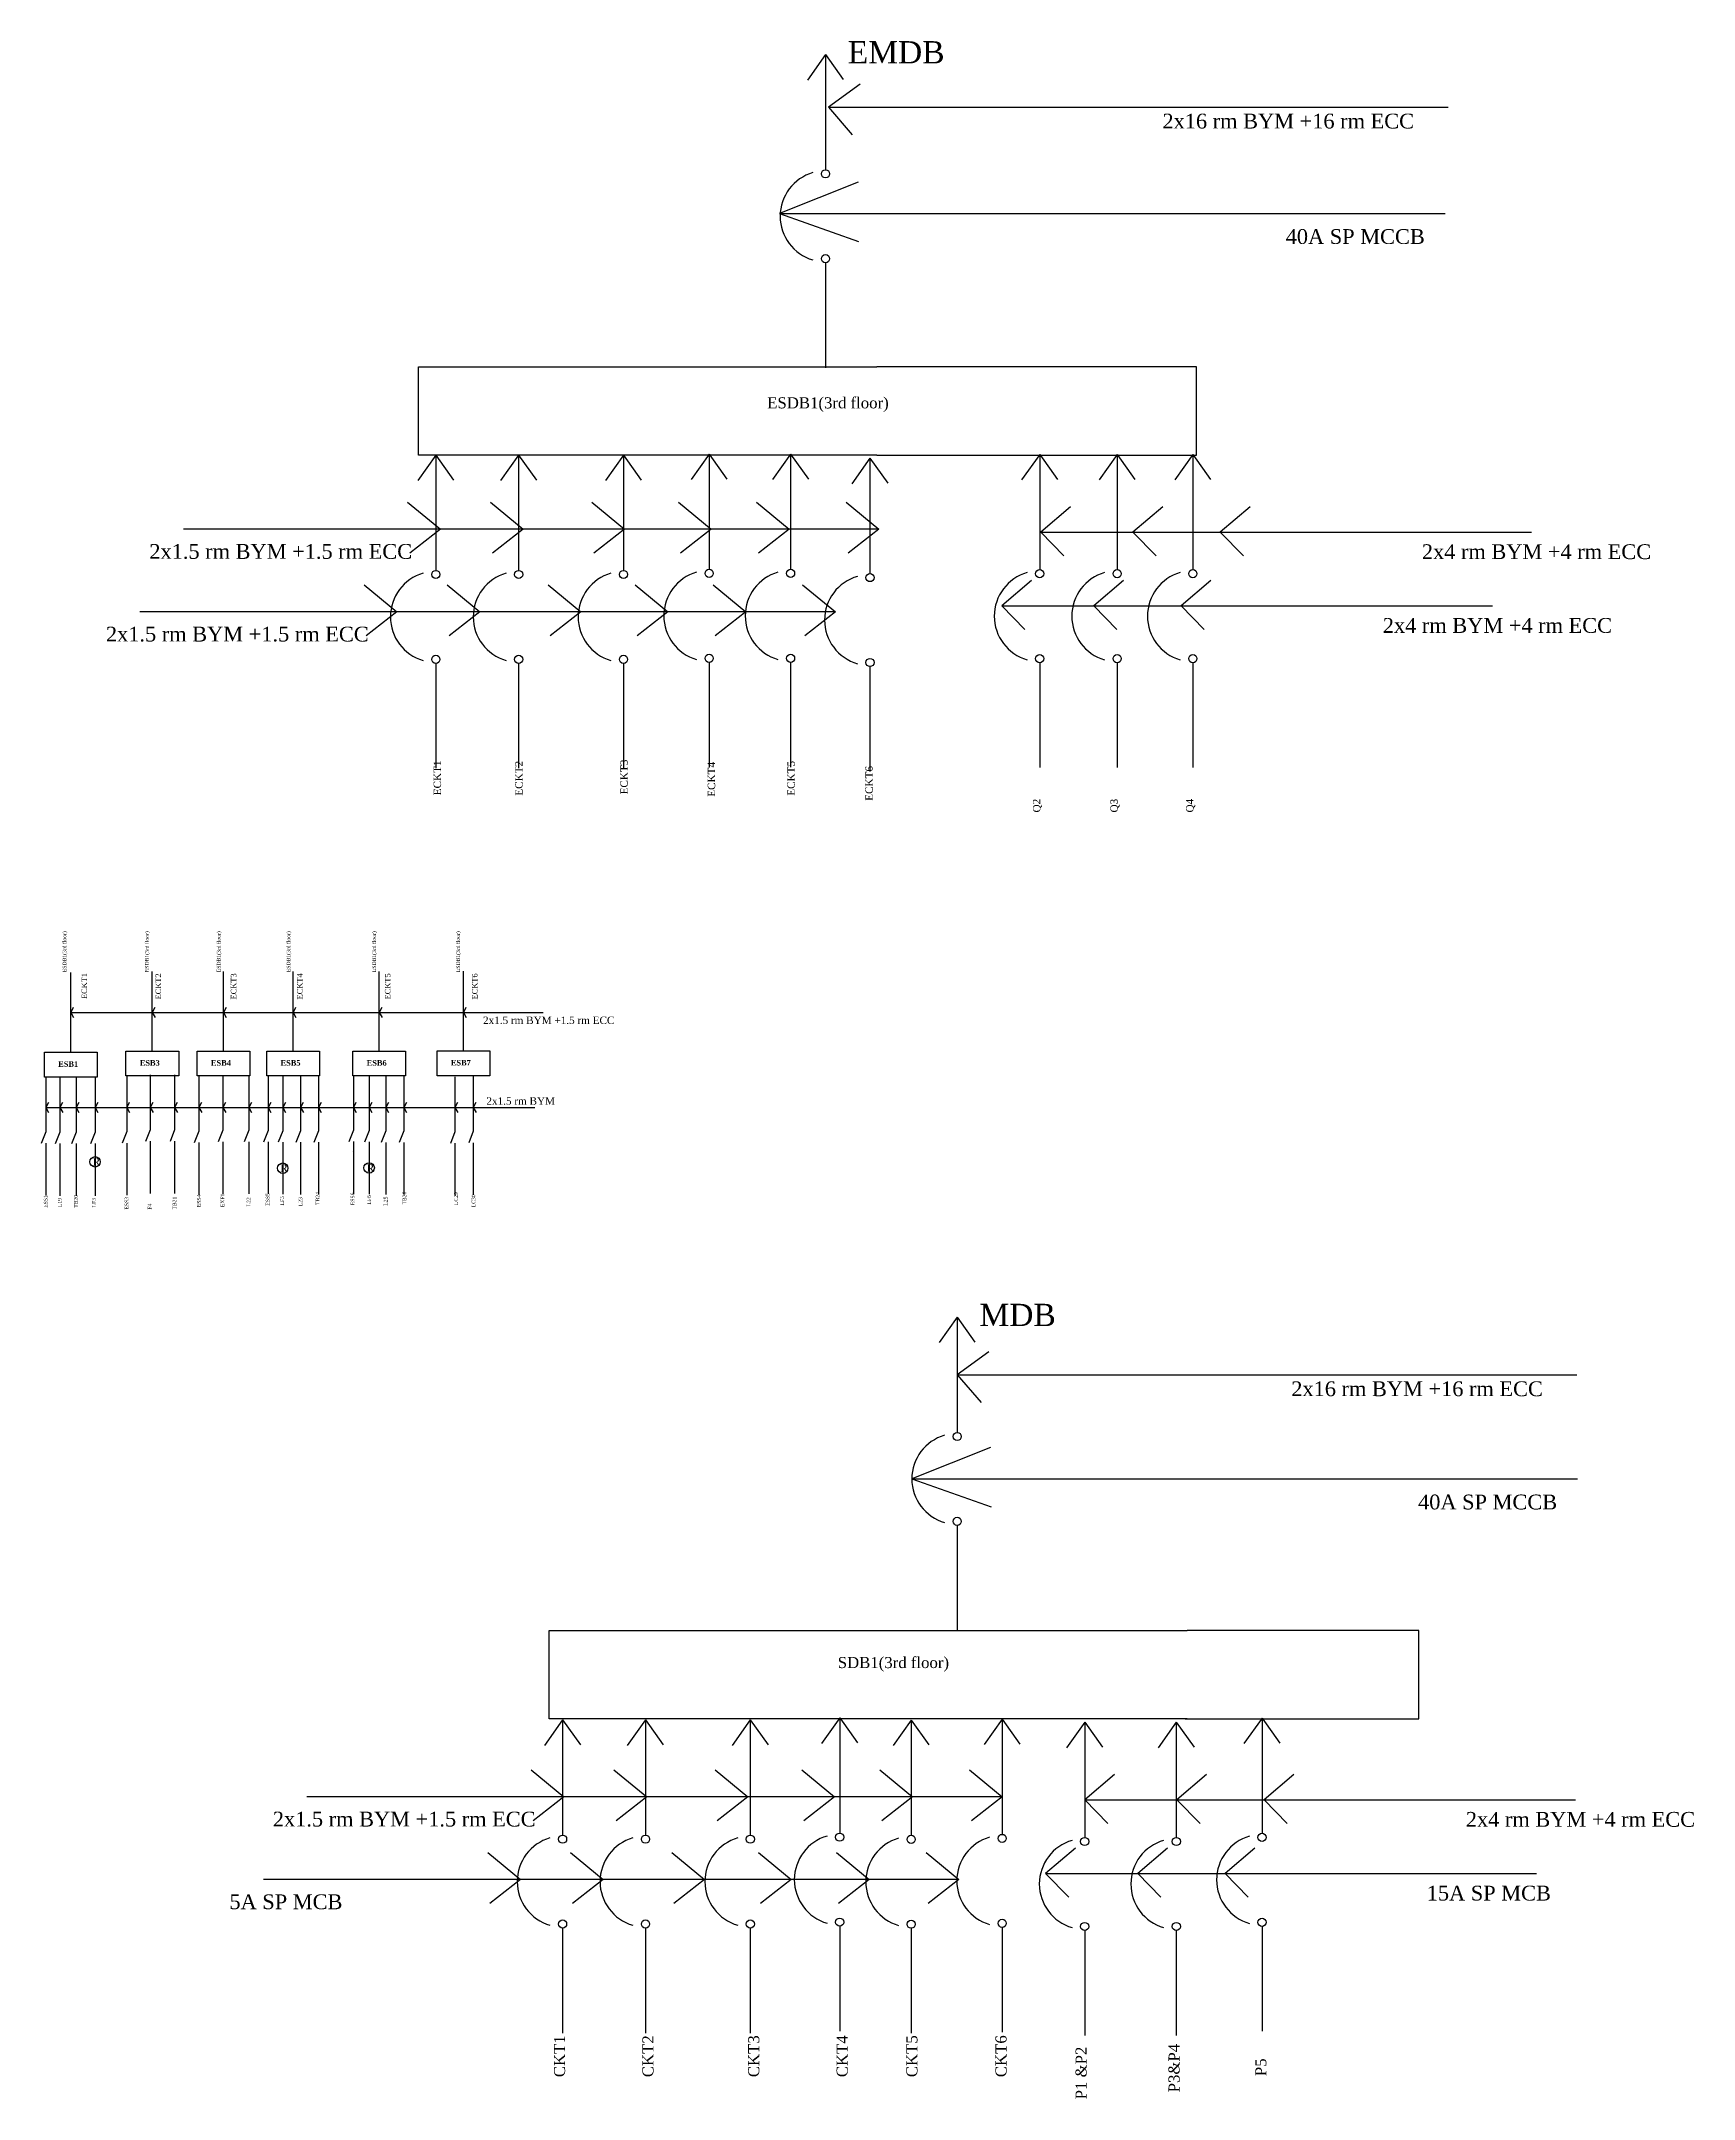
# Model space of a CAD drawing. Header units: inches. Extents: x -6149 to 7056, y -3395 to 4642.
# Drawn here: x 2588 to 7056, y -3395 to 2167 of the extents above; entities that cross this region are included whole.
import ezdxf

# ---------------------------------------------------------------- set-up
doc = ezdxf.new("R2010")
doc.units = ezdxf.units.IN
doc.header["$MEASUREMENT"] = 0
doc.linetypes.add('ACAD_ISO02W100', pattern=[15, 12, -3])
doc.layers.add('Diagram', color=248, linetype='ACAD_ISO02W100')
doc.styles.get("Standard").update_dxf_attribs({"font": 'times.ttf', "height": 6})

msp = doc.modelspace()

# ---------------------------------------------------------------- texts
at = {"layer": 'Diagram', "linetype": 'Continuous', "attachment_point": 1}
for s, insert, char_height, width in [('EMDB', (4768.51654, 2166.61805), 60, 140.5), ('\\pt720;2x16 rm BYM +16 rm ECC', (5619.23234, 1970.57158), 40, 853.2676557), ('40A SP MCCB', (5952.48636, 1658.58611), 40, 881.9204851), ('ESDB1(3rd floor)', (4550.81682, 1204.12736), 30, 554.5), ('2x1.5 rm BYM +1.5 rm ECC', (2880.5, 807.5), 40, 886), ('2x4 rm BYM +4 rm ECC', (6320.57951, 806.78086), 40, 881.9204851), ('2x1.5 rm BYM +1.5 rm ECC', (2763.15904, 584.06173), 40, 886), ('2x4 rm BYM +4 rm ECC', (6214.91299, 607.47442), 40, 881.9204851), ('2x1.5 rm BYM +1.5 rm ECC', (3782.57952, -469.70074), 20, 415.5), ('{\\fTimes New Roman|b1|i0|c0|p18;ESB1}', (2633.97179, -590.49304), 15, 185), ('{\\fTimes New Roman|b1|i0|c0|p18;ESB3}', (2854.56454, -587.296), 15, 185), ('{\\fTimes New Roman|b1|i0|c0|p18;ESB4}', (3047.06454, -587.296), 15, 185), ('{\\fTimes New Roman|b1|i0|c0|p18;ESB5}', (3235.06454, -587.296), 15, 185), ('{\\fTimes New Roman|b1|i0|c0|p18;ESB6}', (3468.06454, -587.296), 15, 185), ('{\\fTimes New Roman|b1|i0|c0|p18;ESB7}', (3695.43699, -586.796), 15, 185), ('2x1.5 rm BYM', (3791.76044, -687.81049), 20, 415.5), ('R', (2727.48096, -852.45995), 20, 21.2034511), ('R', (3234.8038, -869.69362), 20, 21.2034511), ('R', (3468.33057, -869.1742), 20, 21.2034511), ('MDB', (5124.52711, -1245.97049), 60, 140.5), ('\\pt720;2x16 rm BYM +16 rm ECC', (5967.55674, -1455.57322), 40, 853.2676557), ('40A SP MCCB', (6310.31076, -1761.63438), 40, 881.9204851), ('SDB1(3rd floor)', (4741.52711, -2200.47049), 30, 554.5), ('2x1.5 rm BYM +1.5 rm ECC', (3214.3244, -2618.6448), 40, 886), ('2x4 rm BYM +4 rm ECC', (6439.40391, -2619.36394), 40, 881.9204851), ('15A SP MCB', (6333.73739, -2818.67038), 40, 881.9204851), ('5A SP MCB', (3096.98343, -2842.08307), 40, 886)]:
    msp.add_mtext(s, dxfattribs=dict(at, insert=insert, char_height=char_height, width=width))
at = {"layer": 'Diagram', "attachment_point": 1, "rotation": 90}
for s, insert, char_height, width in [('ECKT3', (4153.98065, 130.76267), 20, 37), ('ECKT1', (3649.1717, 128.51033), 20, 37), ('ECKT2', (3869.63363, 127.36901), 20, 37), ('ECKT4', (4390.1483, 124.47533), 20, 37), ('ECKT5', (4605.34821, 127.17576), 20, 37), ('ECKT6', (4816.30672, 113.56464), 20, 37), ('Q2', (5269.14823, 81.94214), 20, 37), ('Q3', (5478.64823, 81.94214), 20, 37), ('Q4', (5683.14823, 81.94214), 20, 37), ('\\pi-30,l30,t30;ESDB1(3rd floor)', (2645.9927, -349.59864), 10, 151.5301455), ('\\pi-30,l30,t30;ESDB1(3rd floor)', (2868.9927, -349.59864), 10, 151.5301455), ('\\pi-30,l30,t30;ESDB1(3rd floor)', (3062.9927, -349.59864), 10, 151.5301455), ('\\pi-30,l30,t30;ESDB1(3rd floor)', (3251.4927, -349.59864), 10, 151.5301455), ('\\pi-30,l30,t30;ESDB1(3rd floor)', (3482.9927, -349.59864), 10, 151.5301455), ('\\pi-30,l30,t30;ESDB1(3rd floor)', (3709.9927, -349.59864), 10, 151.5301455), ('ECKT1', (2697.18668, -422.21375), 15, 37), ('ECKT2', (2897.267, -423.35505), 15, 37), ('ECKT3', (3100.767, -423.35505), 15, 37), ('ECKT4', (3279.767, -423.35505), 15, 37), ('ECKT5', (3517.267, -423.35505), 15, 37), ('ECKT6', (3752.767, -423.35505), 15, 37), ('TB24', (3330.44421, -978.78656), 10, 37), ('TB26', (3565.44421, -977.78655), 10, 37), ('LC29', (3704.59446, -979.15118), 10, 37), ('ESS1', (2595.35147, -986.48359), 10, 37), ('L19', (2633.35147, -984.48359), 10, 37), ('TB20', (2676.85147, -986.48359), 10, 37), ('LF3', (2725.85147, -985.48359), 10, 37), ('ESS3', (2813.94421, -991.27935), 10, 37), ('F4', (2876.44421, -991.27935), 10, 37), ('TB21', (2943.44421, -991.27935), 10, 37), ('ESS4', (3009.44421, -984.78656), 10, 37), ('EXF1', (3073.44421, -984.78656), 10, 37), ('L22', (3143.94421, -982.78656), 10, 37), ('ESS5', (3195.44421, -980.78656), 10, 37), ('LF5', (3234.44421, -980.28656), 10, 37), ('L23', (3283.94421, -982.28656), 10, 37), ('ESS6', (3424.94421, -979.28655), 10, 37), ('LF6', (3469.44421, -977.78655), 10, 37), ('L25', (3514.44421, -980.78655), 10, 37), ('LC30', (3751.85596, -985.10356), 10, 37), ('CKT1', (3974.36244, -3336.12442), 30, 37), ('CKT2', (4213.36244, -3336.12442), 30, 37), ('CKT3', (4499.36244, -3336.12442), 30, 37), ('CKT4', (4738.36244, -3336.12442), 30, 37), ('CKT5', (4926.86244, -3336.12442), 30, 37), ('CKT6', (5167.86244, -3336.12442), 30, 37), ('P1 &P2', (5384.39055, -3396.02247), 30, 156.9229963), ('P3&P4', (5635.6456, -3377.06548), 30, 37), ('P5', (5870.18465, -3333.30997), 30, 37)]:
    msp.add_mtext(s, dxfattribs=dict(at, insert=insert, char_height=char_height, width=width))

# ---------------------------------------------------------------- blocks, each defined once
blk = doc.blocks.new('breaker')
at = {"layer": 'Diagram', "linetype": 'Continuous'}
for p, q in [((0, 0), (-49, -69)), ((0, 0), (0, -311.5)), ((0, 0), (48, -67.5)), ((0, -563), (0, -846.5))]:
    blk.add_line(p, q, dxfattribs=at)
for centre in [(0, -322.5), (0, -552)]:
    blk.add_circle(centre, 11, dxfattribs=at)
blk.add_arc((0, -437.25), 122.75, 106.14744, 253.8355, dxfattribs=at)
blk = doc.blocks.new('SWITCH')
at = {"layer": 'Diagram', "linetype": 'Continuous'}
for p, q in [((0, 0), (0, -135.5)), ((0, -148.5), (-12.5, -180)), ((0, -135.5), (0, -148.5)), ((-1, -205), (-1, -205)), ((0, -179.5), (0, -320.5))]:
    blk.add_line(p, q, dxfattribs=at)

# ---------------------------------------------------------------- linework, layer by layer
at = {"layer": 'Diagram', "linetype": 'Continuous'}
for p, q in [((4802, 2050), (4716.20271, 1988.42431)), ((4716.20271, 1988.42431), (6391.5, 1988.42431)), ((4716.20271, 1988.42431), (4780.5, 1913.5)), ((4796.5, 1785.57569), (4583.95272, 1701.01828)), ((4583.95271, 1701), (6383.5, 1701)), ((4583.95272, 1701.01828), (4798, 1625.57569)), ((5711.49069, 1286.78162), (4847.44633, 1286.78162)), ((4847.44633, 1286.78162), (4847.44633, 1286.78162)), ((5711.49069, 1047.78162), (5711.49069, 1286.78162)), ((4847.44633, 1047.78162), (5055.66237, 1047.78162)), ((5055.66237, 1047.78162), (5079.60486, 1047.78162)), ((5079.60486, 1047.78162), (5711.49069, 1047.78162)), ((3578.80975, 920.5), (3667.19025, 848)), ((3802.80975, 920.5), (3891.19025, 848)), ((4076.30975, 920.5), (4164.69025, 848)), ((4310.80975, 920.5), (4399.19025, 848)), ((4521.80975, 920.5), (4610.19025, 848)), ((4764, 920.5), (4852.3805, 848)), ((5371, 908), (5290.3744, 840)), ((5620, 908), (5539.3744, 840)), ((5856, 908), (5775.3744, 840)), ((4852.3805, 848), (2972.5, 848)), ((3667.19025, 848), (3584.30975, 782.5)), ((3891.19025, 848), (3808.30975, 782.5)), ((4164.69025, 848), (4081.80975, 782.5)), ((4399.19025, 848), (4316.30975, 782.5)), ((4610.19025, 848), (4527.30975, 782.5)), ((4852.3805, 848), (4769.5, 782.5)), ((5290.3744, 840), (6617, 840)), ((5290.3744, 840), (5353, 776)), ((5539.3744, 840), (5602, 776)), ((5775.3744, 840), (5838, 776)), ((3461.46879, 697.06173), (3549.84928, 624.56173)), ((3685.46879, 697.06173), (3773.84928, 624.56173)), ((3958.96879, 697.06173), (4047.34928, 624.56173)), ((4193.46879, 697.06173), (4281.84928, 624.56173)), ((4404.46879, 697.06173), (4492.84928, 624.56173)), ((4646.65904, 697.06173), (4735.03953, 624.56173)), ((5265.33348, 708.69356), (5184.70788, 640.69356)), ((5514.33348, 708.69356), (5433.70788, 640.69356)), ((5750.33348, 708.69356), (5669.70788, 640.69356)), ((4735.03953, 624.56173), (2855.15904, 624.56173)), ((3549.84928, 624.56173), (3466.96879, 559.06173)), ((3773.84928, 624.56173), (3690.96879, 559.06173)), ((4047.34928, 624.56173), (3964.46879, 559.06173)), ((4281.84928, 624.56173), (4198.96879, 559.06173)), ((4492.84928, 624.56173), (4409.96879, 559.06173)), ((4735.03953, 624.56173), (4652.15904, 559.06173)), ((5184.70788, 640.69356), (6511.33348, 640.69356)), ((5184.70788, 640.69356), (5247.33348, 576.69356)), ((5433.70788, 640.69356), (5496.33348, 576.69356)), ((5669.70788, 640.69356), (5732.33348, 576.69356)), ((2667.99409, -565.91542), (2667.99409, -350.91542)), ((2888.58683, -562.71838), (2888.58683, -347.71838)), ((3081.08684, -562.71838), (3081.08684, -347.71838)), ((3269.08683, -562.71838), (3269.08683, -347.71838)), ((3502.08683, -562.71838), (3502.08683, -347.71838)), ((3729.45929, -562.21838), (3729.45929, -347.21838)), ((2674.99409, -444.91542), (2667.99409, -458.41542)), ((2667.99409, -458.41542), (3945.45929, -458.41542)), ((2667.99409, -458.41542), (2675.49409, -471.91542)), ((2895.58683, -444.91542), (2888.58683, -458.41542)), ((2888.58683, -458.41542), (2896.08683, -471.91542)), ((3088.08684, -444.91542), (3081.08684, -458.41542)), ((3081.08684, -458.41542), (3088.58684, -471.91542)), ((3276.08683, -444.91542), (3269.08683, -458.41542)), ((3269.08683, -458.41542), (3276.58683, -471.91542)), ((3509.08683, -444.91542), (3502.08683, -458.41542)), ((3502.08683, -458.41542), (3509.58683, -471.91542)), ((3736.45929, -444.91542), (3729.45929, -458.41542)), ((3729.45929, -458.41542), (3736.95929, -471.91542)), ((2607.54957, -702.21838), (2600.54957, -715.71838)), ((2600.54957, -715.71838), (3922.45929, -715.71838)), ((2600.54957, -715.71838), (2608.04957, -729.21838)), ((2645.79181, -702.21838), (2638.79181, -715.71838)), ((2638.79181, -715.71838), (2646.29181, -729.21838)), ((2689.86654, -702.21838), (2682.86654, -715.71838)), ((2682.86654, -715.71838), (2690.36654, -729.21838)), ((2740.86654, -702.21838), (2733.86654, -715.71838)), ((2733.86654, -715.71838), (2741.36654, -729.21838)), ((2826.42018, -702.21838), (2819.42018, -715.71838)), ((2819.42018, -715.71838), (2826.92018, -729.21838)), ((2890.09347, -702.21838), (2883.09347, -715.71838)), ((2883.09347, -715.71838), (2890.59347, -729.21838)), ((2955.95929, -702.21838), (2948.95929, -715.71838)), ((2948.95929, -715.71838), (2956.45929, -729.21838)), ((3021.55481, -702.21838), (3014.55481, -715.71838)), ((3014.55481, -715.71838), (3022.05481, -729.21838)), ((3086.53103, -702.21838), (3079.53103, -715.71838)), ((3079.53103, -715.71838), (3087.03103, -729.21838)), ((3156.45929, -702.21838), (3149.45929, -715.71838)), ((3149.45929, -715.71838), (3156.95929, -729.21838)), ((3208.764, -702.21838), (3201.764, -715.71838)), ((3201.764, -715.71838), (3209.264, -729.21838)), ((3248.1892, -702.21838), (3241.1892, -715.71838)), ((3241.1892, -715.71838), (3248.6892, -729.21838)), ((3296.3566, -702.21838), (3289.3566, -715.71838)), ((3289.3566, -715.71838), (3296.8566, -729.21838)), ((3344.95929, -702.21838), (3337.95929, -715.71838)), ((3337.95929, -715.71838), (3345.45929, -729.21838)), ((3439.01408, -702.21838), (3432.01408, -715.71838)), ((3432.01408, -715.71838), (3439.51408, -729.21838)), ((3481.71956, -702.21838), (3474.71956, -715.71838)), ((3474.71956, -715.71838), (3482.21956, -729.21838)), ((3526.99536, -702.21838), (3519.99536, -715.71838)), ((3519.99536, -715.71838), (3527.49536, -729.21838)), ((3575.45929, -702.21838), (3568.45929, -715.71838)), ((3568.45929, -715.71838), (3575.95929, -729.21838)), ((3713.74347, -702.21838), (3706.74347, -715.71838)), ((3706.74347, -715.71838), (3714.24347, -729.21838)), ((3763.39468, -702.21838), (3756.39468, -715.71838)), ((3756.39468, -715.71838), (3763.89468, -729.21838)), ((5150.3244, -1376.1448), (5064.52711, -1437.72049)), ((5064.52711, -1437.72049), (6739.8244, -1437.72049)), ((5064.52711, -1437.72049), (5128.8244, -1512.6448)), ((5154.3244, -1634.6448), (4941.77711, -1719.20221)), ((4941.77711, -1719.20221), (5155.8244, -1794.6448)), ((4941.77711, -1719.22049), (6741.3244, -1719.22049)), ((3961.02711, -2367.47049), (3961.02711, -2128.47049)), ((3961.02711, -2128.47049), (4446.52711, -2128.47049)), ((6312.52711, -2128.47049), (5686.02711, -2128.47049)), ((6312.52711, -2367.47049), (6312.52711, -2128.47049)), ((4446.52711, -2367.47049), (3961.02711, -2367.47049)), ((5680.64128, -2367.47049), (6312.52711, -2367.47049)), ((3912.63415, -2505.6448), (4001.01465, -2578.1448)), ((4136.63415, -2505.6448), (4225.01465, -2578.1448)), ((4410.13415, -2505.6448), (4498.51465, -2578.1448)), ((4644.63415, -2505.6448), (4733.01465, -2578.1448)), ((4855.63415, -2505.6448), (4944.01465, -2578.1448)), ((5097.8244, -2505.6448), (5186.2049, -2578.1448)), ((5489.8244, -2518.1448), (5409.1988, -2586.1448)), ((5738.8244, -2518.1448), (5658.1988, -2586.1448)), ((5974.8244, -2518.1448), (5894.1988, -2586.1448)), ((5186.2049, -2578.1448), (3306.3244, -2578.1448)), ((4001.01465, -2578.1448), (3918.13415, -2643.6448)), ((4225.01465, -2578.1448), (4142.13415, -2643.6448)), ((4498.51465, -2578.1448), (4415.63415, -2643.6448)), ((4733.01465, -2578.1448), (4650.13415, -2643.6448)), ((4944.01465, -2578.1448), (4861.13415, -2643.6448)), ((5186.2049, -2578.1448), (5103.3244, -2643.6448)), ((5409.1988, -2586.1448), (6735.8244, -2586.1448)), ((5409.1988, -2586.1448), (5471.8244, -2650.1448)), ((5658.1988, -2586.1448), (5720.8244, -2650.1448)), ((5894.1988, -2586.1448), (5956.8244, -2650.1448)), ((5384.15788, -2717.45124), (5303.53228, -2785.45124)), ((5633.15788, -2717.45124), (5552.53228, -2785.45124)), ((5869.15788, -2717.45124), (5788.53228, -2785.45124)), ((3795.29319, -2729.08307), (3883.67368, -2801.58307)), ((4019.29319, -2729.08307), (4107.67368, -2801.58307)), ((4292.79319, -2729.08307), (4381.17368, -2801.58307)), ((4527.29319, -2729.08307), (4615.67368, -2801.58307)), ((4738.29319, -2729.08307), (4826.67368, -2801.58307)), ((4980.48343, -2729.08307), (5068.86393, -2801.58307)), ((5068.86393, -2801.58307), (3188.98343, -2801.58307)), ((3883.67368, -2801.58307), (3800.79319, -2867.08307)), ((4107.67368, -2801.58307), (4024.79319, -2867.08307)), ((4381.17368, -2801.58307), (4298.29319, -2867.08307)), ((4615.67368, -2801.58307), (4532.79319, -2867.08307)), ((4826.67368, -2801.58307), (4743.79319, -2867.08307)), ((5068.86393, -2801.58307), (4985.98343, -2867.08307)), ((5303.53228, -2785.45124), (6630.15788, -2785.45124)), ((5303.53228, -2785.45124), (5366.15788, -2849.45124)), ((5552.53228, -2785.45124), (5615.15788, -2849.45124)), ((5788.53228, -2785.45124), (5851.15788, -2849.45124))]:
    msp.add_line(p, q, dxfattribs=at)
for points in [[(4847.44633, 1047.78162), (3607.94633, 1047.78162), (3607.94633, 1286.78162), (4847.44633, 1286.78162)], [(4446.52711, -2128.47049), (5686.02711, -2128.47049)], [(5686.02711, -2367.47049), (4446.52711, -2367.47049)]]:
    msp.add_lwpolyline(points, dxfattribs=at)
for points in [[(2596.74409, -565.91542), (2739.24409, -565.91542), (2739.24409, -633.41542), (2596.74409, -633.41542)], [(2817.33683, -562.71838), (2959.83683, -562.71838), (2959.83683, -630.21838), (2817.33683, -630.21838)], [(3009.83684, -562.71838), (3152.33684, -562.71838), (3152.33684, -630.21838), (3009.83684, -630.21838)], [(3197.83683, -562.71838), (3340.33683, -562.71838), (3340.33683, -630.21838), (3197.83683, -630.21838)], [(3430.83683, -562.71838), (3573.33683, -562.71838), (3573.33683, -630.21838), (3430.83683, -630.21838)], [(3658.20929, -562.21838), (3800.70929, -562.21838), (3800.70929, -629.71838), (3658.20929, -629.71838)]]:
    msp.add_lwpolyline(points, close=True, dxfattribs=at)
for centre in [(2733.86654, -862.21838), (3241.1892, -879.52487), (3474.71956, -878.68678)]:
    msp.add_circle(centre, 14.12887, dxfattribs=at)

# ---------------------------------------------------------------- block references
for name, p in [('breaker', (4708.51654, 2130.61805)), ('breaker', (3654.94633, 1047.78162)), ('breaker', (3878.94633, 1047.78162)), ('breaker', (4162.44633, 1047.78162)), ('breaker', (4393.94633, 1050.65069)), ('breaker', (4614.03884, 1050.65069)), ('breaker', (4828.67027, 1039.28162)), ('breaker', (5287.49069, 1049.73309)), ('breaker', (5496.99069, 1049.73309)), ('breaker', (5701.49069, 1049.73309)), ('SWITCH', (2600.54957, -632.7025)), ('SWITCH', (2638.79181, -633.41541)), ('SWITCH', (2682.86654, -633.41541)), ('SWITCH', (2733.86654, -633.41541)), ('SWITCH', (2819.42018, -631.88115)), ('SWITCH', (2883.09347, -626.94905)), ('SWITCH', (2948.95929, -626.94905)), ('SWITCH', (3014.55481, -630.82748)), ('SWITCH', (3079.53103, -628.53074)), ('SWITCH', (3149.45929, -628.53074)), ('SWITCH', (3201.764, -628.67711)), ('SWITCH', (3241.1892, -629.52487)), ('SWITCH', (3289.3566, -629.6011)), ('SWITCH', (3337.95929, -629.6011)), ('SWITCH', (3432.01408, -628.18324)), ('SWITCH', (3474.71956, -628.68678)), ('SWITCH', (3519.99536, -630.09496)), ('SWITCH', (3568.45929, -630.09496)), ('SWITCH', (3706.74347, -632.28538)), ('SWITCH', (3756.39468, -631.03538)), ('breaker', (5064.52711, -1281.97049)), ('breaker', (3997.7049, -2370.28494)), ('breaker', (4221.7049, -2370.28494)), ('breaker', (4505.2049, -2370.28494)), ('breaker', (4746.87869, -2364.98397)), ('breaker', (4940.1238, -2370.83347)), ('breaker', (5186.2049, -2368.33347)), ('breaker', (5409.1988, -2376.77684)), ('breaker', (5656.6988, -2376.77684)), ('breaker', (5888.52711, -2365.51901))]:
    msp.add_blockref(name, p, dxfattribs=at)

msp.set_redraw_order([(e.dxf.handle, doc.entitydb.next_handle()) for e in msp.query("TEXT MTEXT ATTDEF DIMENSION ARC_DIMENSION")])  # texts and dimensions are drawn at this point

doc.saveas('drawing.dxf')
